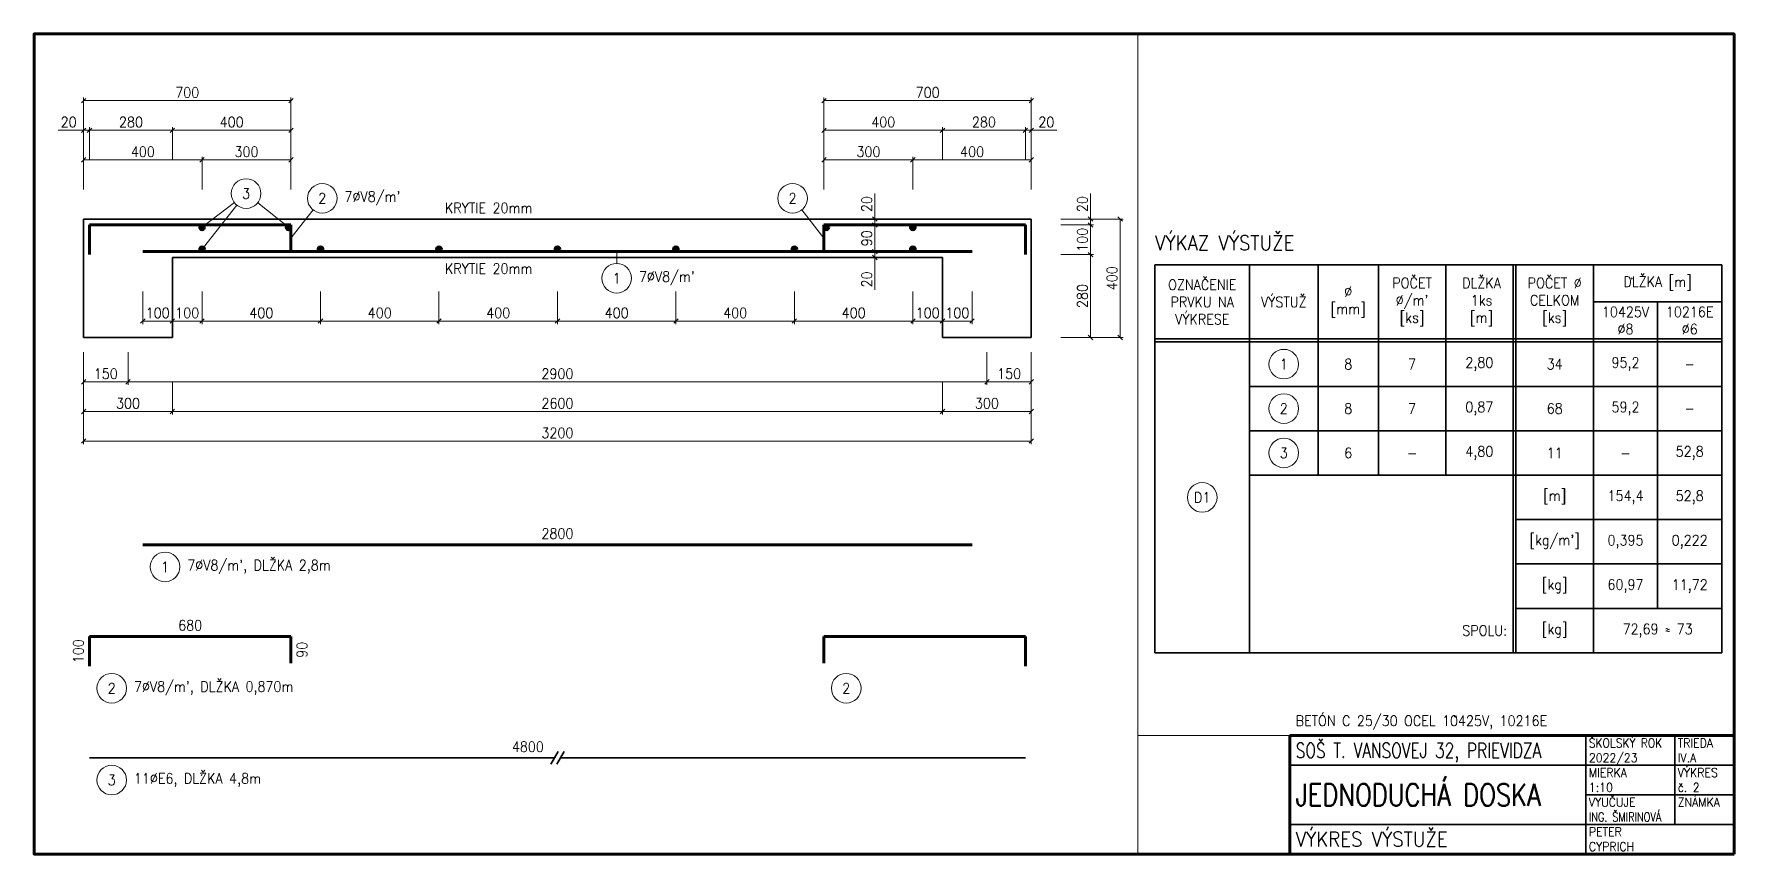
# Paper-space layout 'Print' of a CAD drawing. Header units: millimetres. Extents: x 10 to 584, y 10 to 287.
# The model-space entities are those that its viewports show. They can reach past a viewport. Long polylines and large blocks are cut down to what shows.
import ezdxf
from ezdxf.enums import TextEntityAlignment as Align

# ---------------------------------------------------------------- set-up
doc = ezdxf.new("R2010")
doc.units = ezdxf.units.MM
doc.header["$MEASUREMENT"] = 0
for name, color, linetype, lineweight in [('0.18', 51, 'Continuous', 18), ('0.25', 7, 'Continuous', 25), ('0.35', 6, 'Continuous', 35), ('0.6', 10, 'Continuous', 60), ('0.7', 30, 'Continuous', 70)]:
    doc.layers.add(name, color=color, linetype=linetype, lineweight=lineweight)
doc.styles.add('MyTextStyle', font='romans.shx', dxfattribs={"width": 0.9})
doc.dimstyles.new('Standard SK ext', dxfattribs={"dimtxt": 35, "dimasz": 15, "dimexe": 10, "dimexo": 0, "dimgap": 10, "dimtad": 1, "dimdec": 0, "dimrnd": 5, "dimzin": 0, "dimdsep": 46, "dimtxsty": 'MyTextStyle', "dimblk": 'OBLIQUE', "dimcen": 0, "dimclrd": 51, "dimclre": 51, "dimadec": 0, "dimazin": 0, "dimtfac": 1, "dimtdec": 0, "dimtofl": 0, "dimtmove": 0, "dimatfit": 2, "dimfxl": 100, "dimfxlon": 1, "dimtolj": 1, "dimtzin": 0, "dimlwd": 18, "dimlwe": 18, "dimarcsym": 0})
doc.dimstyles.new('Standard SK int', dxfattribs={"dimtxt": 35, "dimasz": 15, "dimexe": 10, "dimexo": 0, "dimgap": 10, "dimtad": 1, "dimdec": 0, "dimrnd": 5, "dimzin": 0, "dimdsep": 46, "dimtxsty": 'MyTextStyle', "dimblk": 'OBLIQUE', "dimcen": 0, "dimclrd": 51, "dimclre": 51, "dimadec": 0, "dimazin": 0, "dimtfac": 1, "dimtdec": 0, "dimtofl": 0, "dimtmove": 0, "dimatfit": 2, "dimfxl": 10, "dimfxlon": 1, "dimtolj": 1, "dimtzin": 0, "dimlwd": 18, "dimlwe": 18, "dimarcsym": 0})

psp = doc.layouts.new('Print')

# ---------------------------------------------------------------- texts
at = {"layer": '0.25', "style": 'MyTextStyle'}
for s, height, width, p in [('BETÓN C 25/30 OCEL 10425V, 10216E', 3.5, 0.9, (436, 55)), ('SOŠ T. VANSOVEJ 32, PRIEVIDZA', 5, 0.76, (436, 45)), ('VÝKRES VÝSTUŽE', 5, 0.9, (436, 15))]:
    psp.add_text(s, height=height, dxfattribs=dict(at, width=width)).set_placement(p, align=Align.MIDDLE_LEFT)
for s, width, p in [('ŠKOLSKÝ ROK', 0.88, (535, 49)), ('TRIEDA', 0.9, (565, 49)), ('MIERKA', 0.9, (535, 39)), ('VÝKRES', 0.9, (565, 39)), ('VYUČUJE', 0.9, (535, 29)), ('ZNÁMKA', 0.9, (565, 29)), ('PETER', 0.9, (535, 19))]:
    psp.add_text(s, height=3, dxfattribs=dict(at, width=width)).set_placement(p, align=Align.TOP_LEFT)
for s, width, p in [('2022/23', 0.9, (535, 41)), ('IV.A', 0.9, (565, 41)), ('1:10', 0.9, (535, 31)), ('č. 2', 0.9, (565, 31)), ('ING. ŠMIRINOVÁ', 0.8, (535, 21)), ('CYPRICH', 0.9, (535, 11))]:
    psp.add_text(s, height=3, dxfattribs=dict(at, width=width)).set_placement(p)
at = {"layer": '0.7', "lineweight": 50, "style": 'MyTextStyle', "width": 0.8}
psp.add_text('JEDNODUCHÁ DOSKA', height=7.5, dxfattribs=at).set_placement((436, 30), align=Align.MIDDLE_LEFT)

msp = doc.modelspace()

# ---------------------------------------------------------------- texts
at = {"layer": '0.25', "style": 'MyTextStyle'}
for s, width, gutter_width, insert, char_height, attachment_point in [('{\\Fromans|c238;3}', 35, 500, (25342.45, 37439.36), 35, 5), ("{\\Fromans|c238;7}%%C{\\Fromans|c238;V8/m'}", 204.7551, 175, (25674.72, 37423.29), 35, 4), ('{\\Fromans|c238;2}', 35, 500, (25599.72, 37423.29), 35, 5), ('{\\Fromans|c238;2}', 35, 500, (27187.59, 37423.29), 35, 5), ('{\\Fromans|c238;KRYTIE 20mm}', 334.7347, 175, (26013.66, 37373.29), 35, 7), ('{\\Fromans|c238;KRYTIE 20mm}', 334.7347, 175, (26013.66, 37203.29), 35, 1), ("{\\Fromans|c238;7}%%C{\\Fromans|c238;V8/m'}", 204.7551, 175, (26668.66, 37153.29), 35, 4), ('{\\Fromans|c238;1}', 35, 500, (26593.66, 37153.29), 35, 5), ('{\\Fromans|c238;2800}', 754.5524, 175, (26393.66, 36273.29), 35, 8), ('{\\FROMANS|C238;OZNAČENIE PRVKU NA VÝKRESE}', 25.2698, 500, (20713.37, 36209.54), 3.5, 5), ('%%C{\\Fromans|c238;\\P[mm]}', 3.5, 500, (20762.66, 36209.54), 3.5, 5), ("{\\Fromans|c238;POČET }%%C{\\Fromans|c238;/m'                              [ks]}", 3.5, 500, (20784.22, 36209.54), 3.5, 5), ('{\\Fromans|c238;DLŽKA 1ks\\P[m]}', 3.5, 500, (20807.68, 36209.54), 3.5, 5), ('POČET %%C CELKOM\\P[{\\Fromans|c238;ks}]', 22.3278, 500, (20832.37, 36209.54), 3.5, 5), ('{\\Fromans|c238;DLŽKA [m]}', 32.5877, 500, (20867.12, 36215.79), 3.5, 5), ('{\\FROMANS|C238;VÝSTUŽ}', 3.5, 500, (20740.89, 36209.54), 3.5, 5), ('{\\Fromans|c238;10425V }%%C{\\Fromans|c238;8}', 21.4873, 500, (20856.28, 36203.29), 3.5, 5), ('{\\Fromans|c238;10216E }%%C{\\Fromans|c238;6}', 20.7534, 500, (20877.95, 36203.29), 3.5, 5), ("{\\Fromans|c238;7}%%C{\\Fromans|c238;V8/m', DLŽKA 2,8m}", 754.5524, 175, (25143.66, 36178.29), 35, 4), ('{\\Fromans|c238;2,80}', 3.5, 500, (20806.94, 36188.54), 3.5, 5), ('{\\Fromans|c238;95,2}', 3.5, 500, (20856.28, 36188.54), 3.5, 5), ('{\\Fromans|c238;1}', 35, 500, (25068.66, 36178.29), 35, 5), ('{\\Fromans|c238;1}', 3.5, 50, (20740.89, 36188.54), 3.5, 5), ('{\\Fromans|c238;8}', 3.5, 500, (20762.66, 36188.54), 3.5, 5), ('{\\Fromans|c238;7}', 3.5, 500, (20784.22, 36188.54), 3.5, 5), ('{\\Fromans|c238;34}', 3.5, 500, (20832.37, 36188.54), 3.5, 5), ('{\\Fromans|c238;-}', 3.5, 500, (20877.95, 36188.54), 3.5, 5), ('{\\Fromans|c238;2}', 3.5, 50, (20740.89, 36173.54), 3.5, 5), ('{\\Fromans|c238;8}', 3.5, 500, (20762.66, 36173.54), 3.5, 5), ('{\\Fromans|c238;7}', 3.5, 500, (20784.22, 36173.54), 3.5, 5), ('{\\Fromans|c238;0,87}', 3.5, 500, (20806.94, 36173.54), 3.5, 5), ('{\\Fromans|c238;68}', 3.5, 500, (20832.37, 36173.54), 3.5, 5), ('{\\Fromans|c238;59,2}', 3.5, 500, (20856.28, 36173.54), 3.5, 5), ('{\\Fromans|c238;-}', 3.5, 500, (20877.95, 36173.54), 3.5, 5), ('{\\Fromans|c238;3}', 3.5, 50, (20740.89, 36158.54), 3.5, 5), ('{\\Fromans|c238;6}', 3.5, 500, (20762.66, 36158.54), 3.5, 5), ('{\\Fromans|c238;-}', 3.5, 500, (20784.22, 36158.54), 3.5, 5), ('{\\Fromans|c238;4,80}', 3.5, 500, (20806.94, 36158.54), 3.5, 5), ('{\\Fromans|c238;11}', 3.5, 500, (20832.37, 36158.54), 3.5, 5), ('{\\Fromans|c238;-}', 3.5, 500, (20856.28, 36158.54), 3.5, 5), ('{\\Fromans|c238;52,8}', 3.5, 500, (20877.95, 36158.54), 3.5, 5), ('{\\Fromans|c238;D1}', 3.5, 50, (20713.37, 36143.54), 3.5, 5), ('{\\Fromans|c238;[m]}', 3.5, 500, (20832.37, 36143.54), 3.5, 5), ('{\\Fromans|c238;154,4}', 3.5, 500, (20856.28, 36143.54), 3.5, 5), ('{\\Fromans|c238;52,8}', 3.5, 500, (20877.95, 36143.54), 3.5, 5), ("{\\Fromans|c238;[kg/m']}", 3.5, 500, (20832.37, 36128.54), 3.5, 5), ('{\\Fromans|c238;0,395}', 3.5, 500, (20856.28, 36128.54), 3.5, 5), ('{\\Fromans|c238;0,222}', 3.5, 500, (20877.95, 36128.54), 3.5, 5), ('{\\Fromans|c238;[kg]}', 3.5, 500, (20832.37, 36113.54), 3.5, 5), ('{\\Fromans|c238;60,97}', 3.5, 500, (20856.28, 36113.54), 3.5, 5), ('{\\Fromans|c238;11,72}', 3.5, 500, (20877.95, 36113.54), 3.5, 5), ('{\\Fromans|c238;SPOLU:}', 3.5, 500, (20816.3, 36098.54), 3.5, 6), ('{\\Fromans|c238;[kg]}', 3.5, 500, (20832.37, 36098.54), 3.5, 5), ('{\\Fromans|c238;72,69 }≈{\\Fromans|c238; 73}', 41.0934, 500, (20867.12, 36098.54), 3.5, 5), ('{\\Fromans|c238;680}', 84.1627, 175, (25153.66, 35963.29), 35, 8), ("{\\Fromans|c238;7}%%C{\\Fromans|c238;V8/m', DLŽKA 0,870m}", 754.5524, 175, (24963.66, 35768.29), 35, 4), ('{\\Fromans|c238;2}', 35, 500, (24888.66, 35768.29), 35, 5), ('{\\Fromans|c238;2}', 35, 500, (27368.66, 35768.29), 35, 5), ('{\\Fromans|c238;4800}', 754.5524, 175, (26293.66, 35553.29), 35, 8), ('{\\Fromans|c238;11}%%C{\\Fromans|c238;E6, DLŽKA 4,8m}', 754.5524, 175, (24963.66, 35458.29), 35, 4), ('{\\Fromans|c238;3}', 35, 500, (24888.66, 35458.29), 35, 5)]:
    msp.add_mtext_dynamic_manual_height_columns(s, width=width, gutter_width=gutter_width, heights=[0], dxfattribs=dict(at, insert=insert, char_height=char_height, attachment_point=attachment_point))
at = {"layer": '0.25', "char_height": 35, "rotation": 90, "style": 'MyTextStyle'}
for s, insert, attachment_point in [('{\\Fromans|c238;100}', (24793.66, 35893.29), 8), ('{\\Fromans|c238;90}', (25513.66, 35898.29), 2)]:
    msp.add_mtext_dynamic_manual_height_columns(s, width=96.6798, gutter_width=175, heights=[0], dxfattribs=dict(at, insert=insert, attachment_point=attachment_point))
at = {"layer": '0.6', "insert": (20697.41, 36227.04), "char_height": 5, "attachment_point": 7, "style": 'MyTextStyle'}
msp.add_mtext_dynamic_manual_height_columns('{\\FROMANS|C238;VÝKAZ VÝSTUŽE}', width=70.8581, gutter_width=500, heights=[0], dxfattribs=at)

# ---------------------------------------------------------------- blocks, each defined once
blk = doc.blocks.new('_Oblique')
at = {"color": 0, "linetype": 'ByBlock', "lineweight": -2}
blk.add_line((-0.5, -0.5), (0.5, 0.5), dxfattribs=at)
blk = doc.blocks.new('*D1')
at = {"layer": '0.25', "color": 51, "linetype": 'Continuous', "lineweight": 18, "transparency": 16777216}
for p, q in [((24793.66, 36903.3), (24793.66, 36793.3)), ((24943.66, 36903.3), (24943.66, 36793.3)), ((24793.66, 36803.3), (24943.66, 36803.3))]:
    blk.add_line(p, q, dxfattribs=at)
at = {"layer": 'Defpoints', "color": 0, "transparency": 16777216}
for p in [(24793.66, 36953.29), (24943.66, 36953.29), (24943.66, 36803.3)]:
    blk.add_point(p, dxfattribs=at)
at = {"layer": '0.25', "color": 51, "lineweight": 18, "transparency": 16777216, "xscale": 15, "yscale": 15, "zscale": 15, "rotation": 180}
blk.add_blockref('_Oblique', (24793.66, 36803.3), dxfattribs=at)
at = {"layer": '0.25', "color": 51, "lineweight": 18, "transparency": 16777216, "xscale": 15, "yscale": 15, "zscale": 15}
blk.add_blockref('_Oblique', (24943.66, 36803.3), dxfattribs=at)
at = {"layer": '0.25', "color": 0, "transparency": 16777216, "insert": (24868.66, 36830.8), "char_height": 35, "attachment_point": 5, "style": 'MyTextStyle'}
blk.add_mtext('\\A1;150', dxfattribs=at)
blk = doc.blocks.new('*D2')
at = {"layer": '0.25', "color": 51, "linetype": 'Continuous', "lineweight": 18, "transparency": 16777216}
for p, q in [((24943.66, 36903.3), (24943.66, 36793.3)), ((27843.66, 36903.3), (27843.66, 36793.3)), ((24943.66, 36803.3), (27843.66, 36803.3))]:
    blk.add_line(p, q, dxfattribs=at)
at = {"layer": 'Defpoints', "color": 0, "transparency": 16777216}
for p in [(24943.66, 36953.29), (27843.66, 36953.29), (27843.66, 36803.3)]:
    blk.add_point(p, dxfattribs=at)
at = {"layer": '0.25', "color": 51, "lineweight": 18, "transparency": 16777216, "xscale": 15, "yscale": 15, "zscale": 15, "rotation": 180}
blk.add_blockref('_Oblique', (24943.66, 36803.3), dxfattribs=at)
at = {"layer": '0.25', "color": 51, "lineweight": 18, "transparency": 16777216, "xscale": 15, "yscale": 15, "zscale": 15}
blk.add_blockref('_Oblique', (27843.66, 36803.3), dxfattribs=at)
at = {"layer": '0.25', "color": 0, "transparency": 16777216, "insert": (26393.66, 36830.8), "char_height": 35, "attachment_point": 5, "style": 'MyTextStyle'}
blk.add_mtext('\\A1;2900', dxfattribs=at)
blk = doc.blocks.new('*D3')
at = {"layer": '0.25', "color": 51, "linetype": 'Continuous', "lineweight": 18, "transparency": 16777216}
for p, q in [((27843.66, 36903.3), (27843.66, 36793.3)), ((27993.66, 36903.3), (27993.66, 36793.3)), ((27843.66, 36803.3), (27993.66, 36803.3))]:
    blk.add_line(p, q, dxfattribs=at)
at = {"layer": 'Defpoints', "color": 0, "transparency": 16777216}
for p in [(27843.66, 36953.29), (27993.66, 36953.29), (27993.66, 36803.3)]:
    blk.add_point(p, dxfattribs=at)
at = {"layer": '0.25', "color": 51, "lineweight": 18, "transparency": 16777216, "xscale": 15, "yscale": 15, "zscale": 15, "rotation": 180}
blk.add_blockref('_Oblique', (27843.66, 36803.3), dxfattribs=at)
at = {"layer": '0.25', "color": 51, "lineweight": 18, "transparency": 16777216, "xscale": 15, "yscale": 15, "zscale": 15}
blk.add_blockref('_Oblique', (27993.66, 36803.3), dxfattribs=at)
at = {"layer": '0.25', "color": 0, "transparency": 16777216, "insert": (27918.66, 36830.8), "char_height": 35, "attachment_point": 5, "style": 'MyTextStyle'}
blk.add_mtext('\\A1;150', dxfattribs=at)
blk = doc.blocks.new('*D4')
at = {"layer": '0.25', "color": 51, "linetype": 'Continuous', "lineweight": 18, "transparency": 16777216}
for p, q in [((27693.66, 36803.29), (27693.66, 36693.29)), ((27993.66, 36803.29), (27993.66, 36693.29)), ((27993.66, 36703.29), (27693.66, 36703.29))]:
    blk.add_line(p, q, dxfattribs=at)
at = {"layer": 'Defpoints', "color": 0, "transparency": 16777216}
for p in [(27693.66, 36953.29), (27993.66, 36953.29), (27693.66, 36703.29)]:
    blk.add_point(p, dxfattribs=at)
at = {"layer": '0.25', "color": 51, "lineweight": 18, "transparency": 16777216, "xscale": 15, "yscale": 15, "zscale": 15, "rotation": 180}
blk.add_blockref('_Oblique', (27693.66, 36703.29), dxfattribs=at)
at = {"layer": '0.25', "color": 51, "lineweight": 18, "transparency": 16777216, "xscale": 15, "yscale": 15, "zscale": 15}
blk.add_blockref('_Oblique', (27993.66, 36703.29), dxfattribs=at)
at = {"layer": '0.25', "color": 0, "transparency": 16777216, "insert": (27843.66, 36730.79), "char_height": 35, "attachment_point": 5, "style": 'MyTextStyle'}
blk.add_mtext('\\A1;300', dxfattribs=at)
blk = doc.blocks.new('*D5')
at = {"layer": '0.25', "color": 51, "linetype": 'Continuous', "lineweight": 18, "transparency": 16777216}
for p, q in [((25093.66, 36803.29), (25093.66, 36693.29)), ((27693.66, 36803.29), (27693.66, 36693.29)), ((27693.66, 36703.29), (25093.66, 36703.29))]:
    blk.add_line(p, q, dxfattribs=at)
at = {"layer": 'Defpoints', "color": 0, "transparency": 16777216}
for p in [(25093.66, 36953.29), (27693.66, 36953.29), (25093.66, 36703.29)]:
    blk.add_point(p, dxfattribs=at)
at = {"layer": '0.25', "color": 51, "lineweight": 18, "transparency": 16777216, "xscale": 15, "yscale": 15, "zscale": 15, "rotation": 180}
blk.add_blockref('_Oblique', (25093.66, 36703.29), dxfattribs=at)
at = {"layer": '0.25', "color": 51, "lineweight": 18, "transparency": 16777216, "xscale": 15, "yscale": 15, "zscale": 15}
blk.add_blockref('_Oblique', (27693.66, 36703.29), dxfattribs=at)
at = {"layer": '0.25', "color": 0, "transparency": 16777216, "insert": (26393.66, 36730.79), "char_height": 35, "attachment_point": 5, "style": 'MyTextStyle'}
blk.add_mtext('\\A1;2600', dxfattribs=at)
blk = doc.blocks.new('*D6')
at = {"layer": '0.25', "color": 51, "linetype": 'Continuous', "lineweight": 18, "transparency": 16777216}
for p, q in [((24793.66, 36803.29), (24793.66, 36693.29)), ((25093.66, 36803.29), (25093.66, 36693.29)), ((25093.66, 36703.29), (24793.66, 36703.29))]:
    blk.add_line(p, q, dxfattribs=at)
at = {"layer": 'Defpoints', "color": 0, "transparency": 16777216}
for p in [(24793.66, 36953.29), (25093.66, 36953.29), (24793.66, 36703.29)]:
    blk.add_point(p, dxfattribs=at)
at = {"layer": '0.25', "color": 51, "lineweight": 18, "transparency": 16777216, "xscale": 15, "yscale": 15, "zscale": 15, "rotation": 180}
blk.add_blockref('_Oblique', (24793.66, 36703.29), dxfattribs=at)
at = {"layer": '0.25', "color": 51, "lineweight": 18, "transparency": 16777216, "xscale": 15, "yscale": 15, "zscale": 15}
blk.add_blockref('_Oblique', (25093.66, 36703.29), dxfattribs=at)
at = {"layer": '0.25', "color": 0, "transparency": 16777216, "insert": (24943.66, 36730.79), "char_height": 35, "attachment_point": 5, "style": 'MyTextStyle'}
blk.add_mtext('\\A1;300', dxfattribs=at)
blk = doc.blocks.new('*D7')
at = {"layer": '0.25', "color": 51, "linetype": 'Continuous', "lineweight": 18, "transparency": 16777216}
for p, q in [((24793.66, 36703.29), (24793.66, 36593.29)), ((27993.66, 36703.29), (27993.66, 36593.29)), ((24793.66, 36603.29), (27993.66, 36603.29))]:
    blk.add_line(p, q, dxfattribs=at)
at = {"layer": 'Defpoints', "color": 0, "transparency": 16777216}
for p in [(24793.66, 36953.29), (27993.66, 36953.29), (27993.66, 36603.29)]:
    blk.add_point(p, dxfattribs=at)
at = {"layer": '0.25', "color": 51, "lineweight": 18, "transparency": 16777216, "xscale": 15, "yscale": 15, "zscale": 15, "rotation": 180}
blk.add_blockref('_Oblique', (24793.66, 36603.29), dxfattribs=at)
at = {"layer": '0.25', "color": 51, "lineweight": 18, "transparency": 16777216, "xscale": 15, "yscale": 15, "zscale": 15}
blk.add_blockref('_Oblique', (27993.66, 36603.29), dxfattribs=at)
at = {"layer": '0.25', "color": 0, "transparency": 16777216, "insert": (26393.66, 36630.79), "char_height": 35, "attachment_point": 5, "style": 'MyTextStyle'}
blk.add_mtext('\\A1;3200', dxfattribs=at)
blk = doc.blocks.new('*D8')
at = {"layer": '0.25', "color": 51, "linetype": 'Continuous', "lineweight": 18, "transparency": 16777216}
for p, q in [((24993.66, 37018.72), (24993.66, 36998.72)), ((25093.66, 37018.72), (25093.66, 36998.72)), ((24993.66, 37008.72), (25093.66, 37008.72))]:
    blk.add_line(p, q, dxfattribs=at)
at = {"layer": 'Defpoints', "color": 0, "transparency": 16777216}
for p in [(24993.66, 37243.29), (25093.66, 37243.29), (25093.66, 37008.72)]:
    blk.add_point(p, dxfattribs=at)
at = {"layer": '0.25', "color": 51, "lineweight": 18, "transparency": 16777216, "xscale": 15, "yscale": 15, "zscale": 15, "rotation": 180}
blk.add_blockref('_Oblique', (24993.66, 37008.72), dxfattribs=at)
at = {"layer": '0.25', "color": 51, "lineweight": 18, "transparency": 16777216, "xscale": 15, "yscale": 15, "zscale": 15}
blk.add_blockref('_Oblique', (25093.66, 37008.72), dxfattribs=at)
at = {"layer": '0.25', "color": 0, "transparency": 16777216, "insert": (25043.66, 37036.22), "char_height": 35, "attachment_point": 5, "style": 'MyTextStyle'}
blk.add_mtext('\\A1;100', dxfattribs=at)
blk = doc.blocks.new('*D9')
at = {"layer": '0.25', "color": 51, "linetype": 'Continuous', "lineweight": 18, "transparency": 16777216}
for p, q in [((27693.66, 37018.72), (27693.66, 36998.72)), ((27793.66, 37018.72), (27793.66, 36998.72)), ((27693.66, 37008.72), (27793.66, 37008.72))]:
    blk.add_line(p, q, dxfattribs=at)
at = {"layer": 'Defpoints', "color": 0, "transparency": 16777216}
for p in [(27793.66, 37243.29), (27693.66, 37223.29), (27793.66, 37008.72)]:
    blk.add_point(p, dxfattribs=at)
at = {"layer": '0.25', "color": 51, "lineweight": 18, "transparency": 16777216, "xscale": 15, "yscale": 15, "zscale": 15, "rotation": 180}
blk.add_blockref('_Oblique', (27693.66, 37008.72), dxfattribs=at)
at = {"layer": '0.25', "color": 51, "lineweight": 18, "transparency": 16777216, "xscale": 15, "yscale": 15, "zscale": 15}
blk.add_blockref('_Oblique', (27793.66, 37008.72), dxfattribs=at)
at = {"layer": '0.25', "color": 0, "transparency": 16777216, "insert": (27743.66, 37036.22), "char_height": 35, "attachment_point": 5, "style": 'MyTextStyle'}
blk.add_mtext('\\A1;100', dxfattribs=at)
blk = doc.blocks.new('*D10')
at = {"layer": '0.25', "color": 51, "linetype": 'Continuous', "lineweight": 18, "transparency": 16777216}
for p, q in [((24793.66, 37553.29), (24793.66, 37663.29)), ((24813.66, 37553.29), (24813.66, 37663.29)), ((24793.66, 37653.29), (24707.66, 37653.29)), ((24813.66, 37653.29), (24793.66, 37653.29))]:
    blk.add_line(p, q, dxfattribs=at)
at = {"layer": 'Defpoints', "color": 0, "transparency": 16777216}
for p in [(24813.66, 37653.29), (24793.66, 37353.29), (24813.66, 37333.29)]:
    blk.add_point(p, dxfattribs=at)
at = {"layer": '0.25', "color": 51, "lineweight": 18, "transparency": 16777216, "xscale": 15, "yscale": 15, "zscale": 15, "rotation": 180}
blk.add_blockref('_Oblique', (24793.66, 37653.29), dxfattribs=at)
at = {"layer": '0.25', "color": 51, "lineweight": 18, "transparency": 16777216, "xscale": 15, "yscale": 15, "zscale": 15}
blk.add_blockref('_Oblique', (24813.66, 37653.29), dxfattribs=at)
at = {"layer": '0.25', "color": 0, "transparency": 16777216, "insert": (24743.16, 37680.79), "char_height": 35, "attachment_point": 5, "style": 'MyTextStyle'}
blk.add_mtext('\\A1;20', dxfattribs=at)
blk = doc.blocks.new('*D11')
at = {"layer": '0.25', "color": 51, "linetype": 'Continuous', "lineweight": 18, "transparency": 16777216}
for p, q in [((24813.66, 37553.29), (24813.66, 37663.29)), ((25093.66, 37553.29), (25093.66, 37663.29)), ((24813.66, 37653.29), (25093.66, 37653.29))]:
    blk.add_line(p, q, dxfattribs=at)
at = {"layer": 'Defpoints', "color": 0, "transparency": 16777216}
for p in [(25093.66, 37653.29), (24813.66, 37353.29), (25093.66, 37223.29)]:
    blk.add_point(p, dxfattribs=at)
at = {"layer": '0.25', "color": 51, "lineweight": 18, "transparency": 16777216, "xscale": 15, "yscale": 15, "zscale": 15, "rotation": 180}
blk.add_blockref('_Oblique', (24813.66, 37653.29), dxfattribs=at)
at = {"layer": '0.25', "color": 51, "lineweight": 18, "transparency": 16777216, "xscale": 15, "yscale": 15, "zscale": 15}
blk.add_blockref('_Oblique', (25093.66, 37653.29), dxfattribs=at)
at = {"layer": '0.25', "color": 0, "transparency": 16777216, "insert": (24953.66, 37680.79), "char_height": 35, "attachment_point": 5, "style": 'MyTextStyle'}
blk.add_mtext('\\A1;280', dxfattribs=at)
blk = doc.blocks.new('*D12')
at = {"layer": '0.25', "color": 51, "linetype": 'Continuous', "lineweight": 18, "transparency": 16777216}
for p, q in [((25093.66, 37553.29), (25093.66, 37663.29)), ((25493.66, 37553.29), (25493.66, 37663.29)), ((25093.66, 37653.29), (25493.66, 37653.29))]:
    blk.add_line(p, q, dxfattribs=at)
at = {"layer": 'Defpoints', "color": 0, "transparency": 16777216}
for p in [(25493.66, 37653.29), (25493.66, 37333.29), (25093.66, 37223.29)]:
    blk.add_point(p, dxfattribs=at)
at = {"layer": '0.25', "color": 51, "lineweight": 18, "transparency": 16777216, "xscale": 15, "yscale": 15, "zscale": 15, "rotation": 180}
blk.add_blockref('_Oblique', (25093.66, 37653.29), dxfattribs=at)
at = {"layer": '0.25', "color": 51, "lineweight": 18, "transparency": 16777216, "xscale": 15, "yscale": 15, "zscale": 15}
blk.add_blockref('_Oblique', (25493.66, 37653.29), dxfattribs=at)
at = {"layer": '0.25', "color": 0, "transparency": 16777216, "insert": (25293.66, 37680.79), "char_height": 35, "attachment_point": 5, "style": 'MyTextStyle'}
blk.add_mtext('\\A1;400', dxfattribs=at)
blk = doc.blocks.new('*D13')
at = {"layer": '0.25', "color": 51, "linetype": 'Continuous', "lineweight": 18, "transparency": 16777216}
for p, q in [((27973.66, 37553.29), (27973.66, 37663.29)), ((27993.66, 37553.29), (27993.66, 37663.29)), ((27973.66, 37653.29), (27993.66, 37653.29)), ((27993.66, 37653.29), (28079.66, 37653.29))]:
    blk.add_line(p, q, dxfattribs=at)
at = {"layer": 'Defpoints', "color": 0, "transparency": 16777216}
for p in [(27973.66, 37653.29), (27973.66, 37353.29), (27993.66, 37353.29)]:
    blk.add_point(p, dxfattribs=at)
at = {"layer": '0.25', "color": 51, "lineweight": 18, "transparency": 16777216, "xscale": 15, "yscale": 15, "zscale": 15, "rotation": 180}
blk.add_blockref('_Oblique', (27973.66, 37653.29), dxfattribs=at)
at = {"layer": '0.25', "color": 51, "lineweight": 18, "transparency": 16777216, "xscale": 15, "yscale": 15, "zscale": 15}
blk.add_blockref('_Oblique', (27993.66, 37653.29), dxfattribs=at)
at = {"layer": '0.25', "color": 0, "transparency": 16777216, "insert": (28044.16, 37680.79), "char_height": 35, "attachment_point": 5, "style": 'MyTextStyle'}
blk.add_mtext('\\A1;20', dxfattribs=at)
blk = doc.blocks.new('*D14')
at = {"layer": '0.25', "color": 51, "linetype": 'Continuous', "lineweight": 18, "transparency": 16777216}
for p, q in [((27693.66, 37553.29), (27693.66, 37663.29)), ((27973.66, 37553.29), (27973.66, 37663.29)), ((27973.66, 37653.29), (27693.66, 37653.29))]:
    blk.add_line(p, q, dxfattribs=at)
at = {"layer": 'Defpoints', "color": 0, "transparency": 16777216}
for p in [(27693.66, 37653.29), (27973.66, 37353.29), (27693.66, 37223.29)]:
    blk.add_point(p, dxfattribs=at)
at = {"layer": '0.25', "color": 51, "lineweight": 18, "transparency": 16777216, "xscale": 15, "yscale": 15, "zscale": 15, "rotation": 180}
blk.add_blockref('_Oblique', (27693.66, 37653.29), dxfattribs=at)
at = {"layer": '0.25', "color": 51, "lineweight": 18, "transparency": 16777216, "xscale": 15, "yscale": 15, "zscale": 15}
blk.add_blockref('_Oblique', (27973.66, 37653.29), dxfattribs=at)
at = {"layer": '0.25', "color": 0, "transparency": 16777216, "insert": (27833.66, 37680.79), "char_height": 35, "attachment_point": 5, "style": 'MyTextStyle'}
blk.add_mtext('\\A1;280', dxfattribs=at)
blk = doc.blocks.new('*D15')
at = {"layer": '0.25', "color": 51, "linetype": 'Continuous', "lineweight": 18, "transparency": 16777216}
for p, q in [((27293.66, 37553.29), (27293.66, 37663.29)), ((27693.66, 37553.29), (27693.66, 37663.29)), ((27693.66, 37653.29), (27293.66, 37653.29))]:
    blk.add_line(p, q, dxfattribs=at)
at = {"layer": 'Defpoints', "color": 0, "transparency": 16777216}
for p in [(27293.66, 37653.29), (27293.66, 37333.29), (27693.66, 37223.29)]:
    blk.add_point(p, dxfattribs=at)
at = {"layer": '0.25', "color": 51, "lineweight": 18, "transparency": 16777216, "xscale": 15, "yscale": 15, "zscale": 15, "rotation": 180}
blk.add_blockref('_Oblique', (27293.66, 37653.29), dxfattribs=at)
at = {"layer": '0.25', "color": 51, "lineweight": 18, "transparency": 16777216, "xscale": 15, "yscale": 15, "zscale": 15}
blk.add_blockref('_Oblique', (27693.66, 37653.29), dxfattribs=at)
at = {"layer": '0.25', "color": 0, "transparency": 16777216, "insert": (27493.66, 37680.79), "char_height": 35, "attachment_point": 5, "style": 'MyTextStyle'}
blk.add_mtext('\\A1;400', dxfattribs=at)
blk = doc.blocks.new('*D16')
at = {"layer": '0.25', "color": 51, "linetype": 'Continuous', "lineweight": 18, "transparency": 16777216}
for p, q in [((24793.66, 37653.29), (24793.66, 37763.29)), ((25493.66, 37653.29), (25493.66, 37763.29)), ((24793.66, 37753.29), (25493.66, 37753.29))]:
    blk.add_line(p, q, dxfattribs=at)
at = {"layer": 'Defpoints', "color": 0, "transparency": 16777216}
for p in [(25493.66, 37753.29), (24793.66, 37353.29), (25493.66, 37353.29)]:
    blk.add_point(p, dxfattribs=at)
at = {"layer": '0.25', "color": 51, "lineweight": 18, "transparency": 16777216, "xscale": 15, "yscale": 15, "zscale": 15, "rotation": 180}
blk.add_blockref('_Oblique', (24793.66, 37753.29), dxfattribs=at)
at = {"layer": '0.25', "color": 51, "lineweight": 18, "transparency": 16777216, "xscale": 15, "yscale": 15, "zscale": 15}
blk.add_blockref('_Oblique', (25493.66, 37753.29), dxfattribs=at)
at = {"layer": '0.25', "color": 0, "transparency": 16777216, "insert": (25143.66, 37780.79), "char_height": 35, "attachment_point": 5, "style": 'MyTextStyle'}
blk.add_mtext('\\A1;700', dxfattribs=at)
blk = doc.blocks.new('*D17')
at = {"layer": '0.25', "color": 51, "linetype": 'Continuous', "lineweight": 18, "transparency": 16777216}
for p, q in [((27293.66, 37653.29), (27293.66, 37763.29)), ((27993.66, 37653.29), (27993.66, 37763.29)), ((27993.66, 37753.29), (27293.66, 37753.29))]:
    blk.add_line(p, q, dxfattribs=at)
at = {"layer": 'Defpoints', "color": 0, "transparency": 16777216}
for p in [(27293.66, 37753.29), (27293.66, 37353.29), (27993.66, 37353.29)]:
    blk.add_point(p, dxfattribs=at)
at = {"layer": '0.25', "color": 51, "lineweight": 18, "transparency": 16777216, "xscale": 15, "yscale": 15, "zscale": 15, "rotation": 180}
blk.add_blockref('_Oblique', (27293.66, 37753.29), dxfattribs=at)
at = {"layer": '0.25', "color": 51, "lineweight": 18, "transparency": 16777216, "xscale": 15, "yscale": 15, "zscale": 15}
blk.add_blockref('_Oblique', (27993.66, 37753.29), dxfattribs=at)
at = {"layer": '0.25', "color": 0, "transparency": 16777216, "insert": (27643.66, 37780.79), "char_height": 35, "attachment_point": 5, "style": 'MyTextStyle'}
blk.add_mtext('\\A1;700', dxfattribs=at)
blk = doc.blocks.new('*D20')
at = {"layer": '0.25', "color": 51, "linetype": 'Continuous', "lineweight": 18, "transparency": 16777216}
for p, q in [((27475.45, 37243.29), (27455.45, 37243.29)), ((27465.45, 37243.29), (27465.45, 37223.29)), ((27475.45, 37223.29), (27455.45, 37223.29)), ((27465.45, 37223.29), (27465.45, 37113.75))]:
    blk.add_line(p, q, dxfattribs=at)
at = {"layer": 'Defpoints', "color": 0, "transparency": 16777216}
for p in [(27465.45, 37243.29), (27693.66, 37243.29), (27693.66, 37223.29)]:
    blk.add_point(p, dxfattribs=at)
at = {"layer": '0.25', "color": 51, "lineweight": 18, "transparency": 16777216, "xscale": 15, "yscale": 15, "zscale": 15}
for p, rotation in [((27465.45, 37243.29), 90), ((27465.45, 37223.29), 270)]:
    blk.add_blockref('_Oblique', p, dxfattribs=dict(at, rotation=rotation))
at = {"layer": '0.25', "color": 0, "transparency": 16777216, "insert": (27437.95, 37149.25), "char_height": 35, "attachment_point": 5, "rotation": 90, "style": 'MyTextStyle'}
blk.add_mtext('\\A1;20', dxfattribs=at)
blk = doc.blocks.new('*D21')
at = {"layer": '0.25', "color": 51, "linetype": 'Continuous', "lineweight": 18, "transparency": 16777216}
for p, q in [((27455.45, 37333.29), (27475.45, 37333.29)), ((27465.45, 37333.29), (27465.45, 37243.29)), ((27455.45, 37243.29), (27475.45, 37243.29))]:
    blk.add_line(p, q, dxfattribs=at)
at = {"layer": 'Defpoints', "color": 0, "transparency": 16777216}
for p in [(27293.66, 37333.29), (27293.66, 37243.29), (27465.45, 37243.29)]:
    blk.add_point(p, dxfattribs=at)
at = {"layer": '0.25', "color": 51, "lineweight": 18, "transparency": 16777216, "xscale": 15, "yscale": 15, "zscale": 15}
for p, rotation in [((27465.45, 37333.29), 90), ((27465.45, 37243.29), 270)]:
    blk.add_blockref('_Oblique', p, dxfattribs=dict(at, rotation=rotation))
at = {"layer": '0.25', "color": 0, "transparency": 16777216, "insert": (27437.95, 37288.29), "char_height": 35, "attachment_point": 5, "rotation": 90, "style": 'MyTextStyle'}
blk.add_mtext('\\A1;90', dxfattribs=at)
blk = doc.blocks.new('*D22')
at = {"layer": '0.25', "color": 51, "linetype": 'Continuous', "lineweight": 18, "transparency": 16777216}
for p, q in [((27465.45, 37353.29), (27465.45, 37439.29)), ((27455.45, 37353.29), (27475.45, 37353.29)), ((27465.45, 37333.29), (27465.45, 37353.29)), ((27455.45, 37333.29), (27475.45, 37333.29))]:
    blk.add_line(p, q, dxfattribs=at)
at = {"layer": 'Defpoints', "color": 0, "transparency": 16777216}
for p in [(27293.66, 37353.29), (27293.66, 37333.29), (27465.45, 37333.29)]:
    blk.add_point(p, dxfattribs=at)
at = {"layer": '0.25', "color": 51, "lineweight": 18, "transparency": 16777216, "xscale": 15, "yscale": 15, "zscale": 15}
for p, rotation in [((27465.45, 37353.29), 90), ((27465.45, 37333.29), 270)]:
    blk.add_blockref('_Oblique', p, dxfattribs=dict(at, rotation=rotation))
at = {"layer": '0.25', "color": 0, "transparency": 16777216, "insert": (27437.95, 37403.79), "char_height": 35, "attachment_point": 5, "rotation": 90, "style": 'MyTextStyle'}
blk.add_mtext('\\A1;20', dxfattribs=at)
blk = doc.blocks.new('*D23')
at = {"layer": '0.25', "color": 51, "linetype": 'Continuous', "lineweight": 18, "transparency": 16777216}
for p, q in [((25093.66, 37018.72), (25093.66, 36998.72)), ((25193.66, 37018.72), (25193.66, 36998.72)), ((25093.66, 37008.72), (25193.66, 37008.72))]:
    blk.add_line(p, q, dxfattribs=at)
at = {"layer": 'Defpoints', "color": 0, "transparency": 16777216}
for p in [(25093.66, 37243.29), (25193.66, 37243.29), (25193.66, 37008.72)]:
    blk.add_point(p, dxfattribs=at)
at = {"layer": '0.25', "color": 51, "lineweight": 18, "transparency": 16777216, "xscale": 15, "yscale": 15, "zscale": 15, "rotation": 180}
blk.add_blockref('_Oblique', (25093.66, 37008.72), dxfattribs=at)
at = {"layer": '0.25', "color": 51, "lineweight": 18, "transparency": 16777216, "xscale": 15, "yscale": 15, "zscale": 15}
blk.add_blockref('_Oblique', (25193.66, 37008.72), dxfattribs=at)
at = {"layer": '0.25', "color": 0, "transparency": 16777216, "insert": (25143.66, 37036.22), "char_height": 35, "attachment_point": 5, "style": 'MyTextStyle'}
blk.add_mtext('\\A1;100', dxfattribs=at)
blk = doc.blocks.new('*D24')
at = {"layer": '0.25', "color": 51, "linetype": 'Continuous', "lineweight": 18, "transparency": 16777216}
for p, q in [((25193.66, 37018.72), (25193.66, 36998.72)), ((25593.66, 37018.72), (25593.66, 36998.72)), ((25193.66, 37008.72), (25593.66, 37008.72))]:
    blk.add_line(p, q, dxfattribs=at)
at = {"layer": 'Defpoints', "color": 0, "transparency": 16777216}
for p in [(25193.66, 37243.29), (25593.66, 37243.29), (25593.66, 37008.72)]:
    blk.add_point(p, dxfattribs=at)
at = {"layer": '0.25', "color": 51, "lineweight": 18, "transparency": 16777216, "xscale": 15, "yscale": 15, "zscale": 15, "rotation": 180}
blk.add_blockref('_Oblique', (25193.66, 37008.72), dxfattribs=at)
at = {"layer": '0.25', "color": 51, "lineweight": 18, "transparency": 16777216, "xscale": 15, "yscale": 15, "zscale": 15}
blk.add_blockref('_Oblique', (25593.66, 37008.72), dxfattribs=at)
at = {"layer": '0.25', "color": 0, "transparency": 16777216, "insert": (25393.66, 37036.22), "char_height": 35, "attachment_point": 5, "style": 'MyTextStyle'}
blk.add_mtext('\\A1;400', dxfattribs=at)
blk = doc.blocks.new('*D25')
at = {"layer": '0.25', "color": 51, "linetype": 'Continuous', "lineweight": 18, "transparency": 16777216}
for p, q in [((25593.66, 37018.72), (25593.66, 36998.72)), ((25993.66, 37018.72), (25993.66, 36998.72)), ((25593.66, 37008.72), (25993.66, 37008.72))]:
    blk.add_line(p, q, dxfattribs=at)
at = {"layer": 'Defpoints', "color": 0, "transparency": 16777216}
for p in [(25593.66, 37243.29), (25993.66, 37243.29), (25993.66, 37008.72)]:
    blk.add_point(p, dxfattribs=at)
at = {"layer": '0.25', "color": 51, "lineweight": 18, "transparency": 16777216, "xscale": 15, "yscale": 15, "zscale": 15, "rotation": 180}
blk.add_blockref('_Oblique', (25593.66, 37008.72), dxfattribs=at)
at = {"layer": '0.25', "color": 51, "lineweight": 18, "transparency": 16777216, "xscale": 15, "yscale": 15, "zscale": 15}
blk.add_blockref('_Oblique', (25993.66, 37008.72), dxfattribs=at)
at = {"layer": '0.25', "color": 0, "transparency": 16777216, "insert": (25793.66, 37036.22), "char_height": 35, "attachment_point": 5, "style": 'MyTextStyle'}
blk.add_mtext('\\A1;400', dxfattribs=at)
blk = doc.blocks.new('*D26')
at = {"layer": '0.25', "color": 51, "linetype": 'Continuous', "lineweight": 18, "transparency": 16777216}
for p, q in [((25993.66, 37018.72), (25993.66, 36998.72)), ((26393.66, 37018.72), (26393.66, 36998.72)), ((25993.66, 37008.72), (26393.66, 37008.72))]:
    blk.add_line(p, q, dxfattribs=at)
at = {"layer": 'Defpoints', "color": 0, "transparency": 16777216}
for p in [(25993.66, 37243.29), (26393.66, 37243.29), (26393.66, 37008.72)]:
    blk.add_point(p, dxfattribs=at)
at = {"layer": '0.25', "color": 51, "lineweight": 18, "transparency": 16777216, "xscale": 15, "yscale": 15, "zscale": 15, "rotation": 180}
blk.add_blockref('_Oblique', (25993.66, 37008.72), dxfattribs=at)
at = {"layer": '0.25', "color": 51, "lineweight": 18, "transparency": 16777216, "xscale": 15, "yscale": 15, "zscale": 15}
blk.add_blockref('_Oblique', (26393.66, 37008.72), dxfattribs=at)
at = {"layer": '0.25', "color": 0, "transparency": 16777216, "insert": (26193.66, 37036.22), "char_height": 35, "attachment_point": 5, "style": 'MyTextStyle'}
blk.add_mtext('\\A1;400', dxfattribs=at)
blk = doc.blocks.new('*D27')
at = {"layer": '0.25', "color": 51, "linetype": 'Continuous', "lineweight": 18, "transparency": 16777216}
for p, q in [((26393.66, 37018.72), (26393.66, 36998.72)), ((26793.66, 37018.72), (26793.66, 36998.72)), ((26393.66, 37008.72), (26793.66, 37008.72))]:
    blk.add_line(p, q, dxfattribs=at)
at = {"layer": 'Defpoints', "color": 0, "transparency": 16777216}
for p in [(26393.66, 37243.29), (26793.66, 37243.29), (26793.66, 37008.72)]:
    blk.add_point(p, dxfattribs=at)
at = {"layer": '0.25', "color": 51, "lineweight": 18, "transparency": 16777216, "xscale": 15, "yscale": 15, "zscale": 15, "rotation": 180}
blk.add_blockref('_Oblique', (26393.66, 37008.72), dxfattribs=at)
at = {"layer": '0.25', "color": 51, "lineweight": 18, "transparency": 16777216, "xscale": 15, "yscale": 15, "zscale": 15}
blk.add_blockref('_Oblique', (26793.66, 37008.72), dxfattribs=at)
at = {"layer": '0.25', "color": 0, "transparency": 16777216, "insert": (26593.66, 37036.22), "char_height": 35, "attachment_point": 5, "style": 'MyTextStyle'}
blk.add_mtext('\\A1;400', dxfattribs=at)
blk = doc.blocks.new('*D28')
at = {"layer": '0.25', "color": 51, "linetype": 'Continuous', "lineweight": 18, "transparency": 16777216}
for p, q in [((26793.66, 37018.72), (26793.66, 36998.72)), ((27193.66, 37018.72), (27193.66, 36998.72)), ((26793.66, 37008.72), (27193.66, 37008.72))]:
    blk.add_line(p, q, dxfattribs=at)
at = {"layer": 'Defpoints', "color": 0, "transparency": 16777216}
for p in [(26793.66, 37243.29), (27193.66, 37243.29), (27193.66, 37008.72)]:
    blk.add_point(p, dxfattribs=at)
at = {"layer": '0.25', "color": 51, "lineweight": 18, "transparency": 16777216, "xscale": 15, "yscale": 15, "zscale": 15, "rotation": 180}
blk.add_blockref('_Oblique', (26793.66, 37008.72), dxfattribs=at)
at = {"layer": '0.25', "color": 51, "lineweight": 18, "transparency": 16777216, "xscale": 15, "yscale": 15, "zscale": 15}
blk.add_blockref('_Oblique', (27193.66, 37008.72), dxfattribs=at)
at = {"layer": '0.25', "color": 0, "transparency": 16777216, "insert": (26993.66, 37036.22), "char_height": 35, "attachment_point": 5, "style": 'MyTextStyle'}
blk.add_mtext('\\A1;400', dxfattribs=at)
blk = doc.blocks.new('*D29')
at = {"layer": '0.25', "color": 51, "linetype": 'Continuous', "lineweight": 18, "transparency": 16777216}
for p, q in [((27193.66, 37018.72), (27193.66, 36998.72)), ((27594.06, 37018.72), (27594.06, 36998.72)), ((27193.66, 37008.72), (27594.06, 37008.72))]:
    blk.add_line(p, q, dxfattribs=at)
at = {"layer": 'Defpoints', "color": 0, "transparency": 16777216}
for p in [(27193.66, 37243.29), (27594.06, 37243.29), (27594.06, 37008.72)]:
    blk.add_point(p, dxfattribs=at)
at = {"layer": '0.25', "color": 51, "lineweight": 18, "transparency": 16777216, "xscale": 15, "yscale": 15, "zscale": 15, "rotation": 180}
blk.add_blockref('_Oblique', (27193.66, 37008.72), dxfattribs=at)
at = {"layer": '0.25', "color": 51, "lineweight": 18, "transparency": 16777216, "xscale": 15, "yscale": 15, "zscale": 15}
blk.add_blockref('_Oblique', (27594.06, 37008.72), dxfattribs=at)
at = {"layer": '0.25', "color": 0, "transparency": 16777216, "insert": (27393.86, 37036.22), "char_height": 35, "attachment_point": 5, "style": 'MyTextStyle'}
blk.add_mtext('\\A1;400', dxfattribs=at)
blk = doc.blocks.new('*D30')
at = {"layer": '0.25', "color": 51, "linetype": 'Continuous', "lineweight": 18, "transparency": 16777216}
for p, q in [((27594.06, 37018.72), (27594.06, 36998.72)), ((27693.66, 37018.72), (27693.66, 36998.72)), ((27594.06, 37008.72), (27693.66, 37008.72))]:
    blk.add_line(p, q, dxfattribs=at)
at = {"layer": 'Defpoints', "color": 0, "transparency": 16777216}
for p in [(27594.06, 37243.29), (27693.66, 37223.29), (27693.66, 37008.72)]:
    blk.add_point(p, dxfattribs=at)
at = {"layer": '0.25', "color": 51, "lineweight": 18, "transparency": 16777216, "xscale": 15, "yscale": 15, "zscale": 15, "rotation": 180}
blk.add_blockref('_Oblique', (27594.06, 37008.72), dxfattribs=at)
at = {"layer": '0.25', "color": 51, "lineweight": 18, "transparency": 16777216, "xscale": 15, "yscale": 15, "zscale": 15}
blk.add_blockref('_Oblique', (27693.66, 37008.72), dxfattribs=at)
at = {"layer": '0.25', "color": 0, "transparency": 16777216, "insert": (27643.86, 37036.22), "char_height": 35, "attachment_point": 5, "style": 'MyTextStyle'}
blk.add_mtext('\\A1;100', dxfattribs=at)
blk = doc.blocks.new('*D31')
at = {"layer": '0.25', "color": 51, "linetype": 'Continuous', "lineweight": 18, "transparency": 16777216}
for p, q in [((27293.66, 37453.29), (27293.66, 37563.29)), ((27593.66, 37453.29), (27593.66, 37563.29)), ((27293.66, 37553.29), (27593.66, 37553.29))]:
    blk.add_line(p, q, dxfattribs=at)
at = {"layer": 'Defpoints', "color": 0, "transparency": 16777216}
for p in [(27593.66, 37553.29), (27593.66, 37333.29), (27293.66, 37288.29)]:
    blk.add_point(p, dxfattribs=at)
at = {"layer": '0.25', "color": 51, "lineweight": 18, "transparency": 16777216, "xscale": 15, "yscale": 15, "zscale": 15, "rotation": 180}
blk.add_blockref('_Oblique', (27293.66, 37553.29), dxfattribs=at)
at = {"layer": '0.25', "color": 51, "lineweight": 18, "transparency": 16777216, "xscale": 15, "yscale": 15, "zscale": 15}
blk.add_blockref('_Oblique', (27593.66, 37553.29), dxfattribs=at)
at = {"layer": '0.25', "color": 0, "transparency": 16777216, "insert": (27443.66, 37580.79), "char_height": 35, "attachment_point": 5, "style": 'MyTextStyle'}
blk.add_mtext('\\A1;300', dxfattribs=at)
blk = doc.blocks.new('*D32')
at = {"layer": '0.25', "color": 51, "linetype": 'Continuous', "lineweight": 18, "transparency": 16777216}
for p, q in [((27593.66, 37453.29), (27593.66, 37563.29)), ((27993.66, 37453.29), (27993.66, 37563.29)), ((27593.66, 37553.29), (27993.66, 37553.29))]:
    blk.add_line(p, q, dxfattribs=at)
at = {"layer": 'Defpoints', "color": 0, "transparency": 16777216}
for p in [(27993.66, 37553.29), (27993.66, 37353.29), (27593.66, 37333.29)]:
    blk.add_point(p, dxfattribs=at)
at = {"layer": '0.25', "color": 51, "lineweight": 18, "transparency": 16777216, "xscale": 15, "yscale": 15, "zscale": 15, "rotation": 180}
blk.add_blockref('_Oblique', (27593.66, 37553.29), dxfattribs=at)
at = {"layer": '0.25', "color": 51, "lineweight": 18, "transparency": 16777216, "xscale": 15, "yscale": 15, "zscale": 15}
blk.add_blockref('_Oblique', (27993.66, 37553.29), dxfattribs=at)
at = {"layer": '0.25', "color": 0, "transparency": 16777216, "insert": (27793.66, 37580.79), "char_height": 35, "attachment_point": 5, "style": 'MyTextStyle'}
blk.add_mtext('\\A1;400', dxfattribs=at)
blk = doc.blocks.new('*D33')
at = {"layer": '0.25', "color": 51, "linetype": 'Continuous', "lineweight": 18, "transparency": 16777216}
for p, q in [((25193.66, 37453.29), (25193.66, 37563.29)), ((25493.66, 37453.29), (25493.66, 37563.29)), ((25493.66, 37553.29), (25193.66, 37553.29))]:
    blk.add_line(p, q, dxfattribs=at)
at = {"layer": 'Defpoints', "color": 0, "transparency": 16777216}
for p in [(25193.66, 37553.29), (25193.66, 37333.29), (25493.66, 37333.29)]:
    blk.add_point(p, dxfattribs=at)
at = {"layer": '0.25', "color": 51, "lineweight": 18, "transparency": 16777216, "xscale": 15, "yscale": 15, "zscale": 15, "rotation": 180}
blk.add_blockref('_Oblique', (25193.66, 37553.29), dxfattribs=at)
at = {"layer": '0.25', "color": 51, "lineweight": 18, "transparency": 16777216, "xscale": 15, "yscale": 15, "zscale": 15}
blk.add_blockref('_Oblique', (25493.66, 37553.29), dxfattribs=at)
at = {"layer": '0.25', "color": 0, "transparency": 16777216, "insert": (25343.66, 37580.79), "char_height": 35, "attachment_point": 5, "style": 'MyTextStyle'}
blk.add_mtext('\\A1;300', dxfattribs=at)
blk = doc.blocks.new('*D34')
at = {"layer": '0.25', "color": 51, "linetype": 'Continuous', "lineweight": 18, "transparency": 16777216}
for p, q in [((24793.66, 37453.29), (24793.66, 37563.29)), ((25193.66, 37453.29), (25193.66, 37563.29)), ((25193.66, 37553.29), (24793.66, 37553.29))]:
    blk.add_line(p, q, dxfattribs=at)
at = {"layer": 'Defpoints', "color": 0, "transparency": 16777216}
for p in [(24793.66, 37553.29), (24793.66, 37353.29), (25193.66, 37333.29)]:
    blk.add_point(p, dxfattribs=at)
at = {"layer": '0.25', "color": 51, "lineweight": 18, "transparency": 16777216, "xscale": 15, "yscale": 15, "zscale": 15, "rotation": 180}
blk.add_blockref('_Oblique', (24793.66, 37553.29), dxfattribs=at)
at = {"layer": '0.25', "color": 51, "lineweight": 18, "transparency": 16777216, "xscale": 15, "yscale": 15, "zscale": 15}
blk.add_blockref('_Oblique', (25193.66, 37553.29), dxfattribs=at)
at = {"layer": '0.25', "color": 0, "transparency": 16777216, "insert": (24993.66, 37580.79), "char_height": 35, "attachment_point": 5, "style": 'MyTextStyle'}
blk.add_mtext('\\A1;400', dxfattribs=at)
blk = doc.blocks.new('*D38')
at = {"layer": '0.25', "color": 51, "linetype": 'Continuous', "lineweight": 18, "transparency": 16777216}
for p, q in [((28193.66, 37353.29), (28193.66, 37439.29)), ((28093.66, 37353.29), (28203.66, 37353.29)), ((28193.66, 37333.29), (28193.66, 37353.29)), ((28093.66, 37333.29), (28203.66, 37333.29))]:
    blk.add_line(p, q, dxfattribs=at)
at = {"layer": 'Defpoints', "color": 0, "transparency": 16777216}
for p in [(27993.66, 37353.29), (27993.66, 37333.29), (28193.66, 37333.29)]:
    blk.add_point(p, dxfattribs=at)
at = {"layer": '0.25', "color": 51, "lineweight": 18, "transparency": 16777216, "xscale": 15, "yscale": 15, "zscale": 15}
for p, rotation in [((28193.66, 37353.29), 90), ((28193.66, 37333.29), 270)]:
    blk.add_blockref('_Oblique', p, dxfattribs=dict(at, rotation=rotation))
at = {"layer": '0.25', "color": 0, "transparency": 16777216, "insert": (28166.16, 37403.79), "char_height": 35, "attachment_point": 5, "rotation": 90, "style": 'MyTextStyle'}
blk.add_mtext('\\A1;20', dxfattribs=at)
blk = doc.blocks.new('*D39')
at = {"layer": '0.25', "color": 51, "linetype": 'Continuous', "lineweight": 18, "transparency": 16777216}
for p, q in [((28093.66, 37333.29), (28203.66, 37333.29)), ((28193.66, 37333.29), (28193.66, 37233.29)), ((28093.66, 37233.29), (28203.66, 37233.29))]:
    blk.add_line(p, q, dxfattribs=at)
at = {"layer": 'Defpoints', "color": 0, "transparency": 16777216}
for p in [(27993.66, 37333.29), (27973.66, 37233.29), (28193.66, 37233.29)]:
    blk.add_point(p, dxfattribs=at)
at = {"layer": '0.25', "color": 51, "lineweight": 18, "transparency": 16777216, "xscale": 15, "yscale": 15, "zscale": 15}
for p, rotation in [((28193.66, 37333.29), 90), ((28193.66, 37233.29), 270)]:
    blk.add_blockref('_Oblique', p, dxfattribs=dict(at, rotation=rotation))
at = {"layer": '0.25', "color": 0, "transparency": 16777216, "insert": (28166.16, 37283.29), "char_height": 35, "attachment_point": 5, "rotation": 90, "style": 'MyTextStyle'}
blk.add_mtext('\\A1;100', dxfattribs=at)
blk = doc.blocks.new('*D40')
at = {"layer": '0.25', "color": 51, "linetype": 'Continuous', "lineweight": 18, "transparency": 16777216}
for p, q in [((28093.66, 37233.29), (28203.66, 37233.29)), ((28193.66, 37233.29), (28193.66, 36953.29)), ((28093.66, 36953.29), (28203.66, 36953.29))]:
    blk.add_line(p, q, dxfattribs=at)
at = {"layer": 'Defpoints', "color": 0, "transparency": 16777216}
for p in [(27973.66, 37233.29), (27993.66, 36953.29), (28193.66, 36953.29)]:
    blk.add_point(p, dxfattribs=at)
at = {"layer": '0.25', "color": 51, "lineweight": 18, "transparency": 16777216, "xscale": 15, "yscale": 15, "zscale": 15}
for p, rotation in [((28193.66, 37233.29), 90), ((28193.66, 36953.29), 270)]:
    blk.add_blockref('_Oblique', p, dxfattribs=dict(at, rotation=rotation))
at = {"layer": '0.25', "color": 0, "transparency": 16777216, "insert": (28166.16, 37093.29), "char_height": 35, "attachment_point": 5, "rotation": 90, "style": 'MyTextStyle'}
blk.add_mtext('\\A1;280', dxfattribs=at)
blk = doc.blocks.new('*D41')
at = {"layer": '0.25', "color": 51, "linetype": 'Continuous', "lineweight": 18, "transparency": 16777216}
for p, q in [((28193.66, 37353.29), (28303.66, 37353.29)), ((28293.66, 37353.29), (28293.66, 36953.29)), ((28193.66, 36953.29), (28303.66, 36953.29))]:
    blk.add_line(p, q, dxfattribs=at)
at = {"layer": 'Defpoints', "color": 0, "transparency": 16777216}
for p in [(27993.66, 37353.29), (27993.66, 36953.29), (28293.66, 36953.29)]:
    blk.add_point(p, dxfattribs=at)
at = {"layer": '0.25', "color": 51, "lineweight": 18, "transparency": 16777216, "xscale": 15, "yscale": 15, "zscale": 15}
for p, rotation in [((28293.66, 37353.29), 90), ((28293.66, 36953.29), 270)]:
    blk.add_blockref('_Oblique', p, dxfattribs=dict(at, rotation=rotation))
at = {"layer": '0.25', "color": 0, "transparency": 16777216, "insert": (28266.16, 37153.29), "char_height": 35, "attachment_point": 5, "rotation": 90, "style": 'MyTextStyle'}
blk.add_mtext('\\A1;400', dxfattribs=at)

# ---------------------------------------------------------------- dimensions: what is measured, and where the dimension line sits
at = {"layer": '0.25'}
for base, p1, p2, picture, middle in [((25493.66, 37753.29), (24793.66, 37353.29), (25493.66, 37353.29), '*D16', (25143.66, 37780.79)), ((27293.66, 37753.29), (27993.66, 37353.29), (27293.66, 37353.29), '*D17', (27643.66, 37780.79)), ((27593.66, 37553.29), (27293.66, 37288.29), (27593.66, 37333.29), '*D31', (27443.66, 37580.79)), ((27993.66, 36603.29), (24793.66, 36953.29), (27993.66, 36953.29), '*D7', (26393.66, 36630.79)), ((27693.66, 36703.29), (27993.66, 36953.29), (27693.66, 36953.29), '*D4', (27843.66, 36730.79))]:
    dim = msp.add_linear_dim(base=base, p1=p1, p2=p2, dimstyle='Standard SK ext', dxfattribs=at)
    dim.commit()
    dim.dimension.update_dxf_attribs({"geometry": picture, "text_midpoint": middle})
for base, p1, p2, picture, middle in [((24813.66, 37653.29), (24793.66, 37353.29), (24813.66, 37333.29), '*D10', (24743.16, 37653.29)), ((27973.66, 37653.29), (27993.66, 37353.29), (27973.66, 37353.29), '*D13', (28044.16, 37653.29))]:
    dim = msp.add_linear_dim(base=base, p1=p1, p2=p2, dimstyle='Standard SK ext', dxfattribs=at)
    dim.commit()
    dim.dimension.update_dxf_attribs({"geometry": picture, "text_midpoint": middle, "dimtype": 160})
for base, p1, p2, dimstyle, picture, middle in [((25093.66, 37653.29), (24813.66, 37353.29), (25093.66, 37223.29), 'Standard SK ext', '*D11', (24953.66, 37680.79)), ((25493.66, 37653.29), (25093.66, 37223.29), (25493.66, 37333.29), 'Standard SK ext', '*D12', (25293.66, 37680.79)), ((27293.66, 37653.29), (27693.66, 37223.29), (27293.66, 37333.29), 'Standard SK ext', '*D15', (27493.66, 37680.79)), ((27693.66, 37653.29), (27973.66, 37353.29), (27693.66, 37223.29), 'Standard SK ext', '*D14', (27833.66, 37680.79)), ((27993.66, 37553.29), (27593.66, 37333.29), (27993.66, 37353.29), 'Standard SK ext', '*D32', (27793.66, 37580.79)), ((25093.66, 37008.72), (24993.66, 37243.29), (25093.66, 37243.29), 'Standard SK int', '*D8', (25043.66, 37036.22)), ((25193.66, 37008.72), (25093.66, 37243.29), (25193.66, 37243.29), 'Standard SK int', '*D23', (25143.66, 37036.22)), ((25593.66, 37008.72), (25193.66, 37243.29), (25593.66, 37243.29), 'Standard SK int', '*D24', (25393.66, 37036.22)), ((25993.66, 37008.72), (25593.66, 37243.29), (25993.66, 37243.29), 'Standard SK int', '*D25', (25793.66, 37036.22)), ((26393.66, 37008.72), (25993.66, 37243.29), (26393.66, 37243.29), 'Standard SK int', '*D26', (26193.66, 37036.22)), ((26793.66, 37008.72), (26393.66, 37243.29), (26793.66, 37243.29), 'Standard SK int', '*D27', (26593.66, 37036.22)), ((27193.66, 37008.72), (26793.66, 37243.29), (27193.66, 37243.29), 'Standard SK int', '*D28', (26993.66, 37036.22)), ((27594.06, 37008.72), (27193.66, 37243.29), (27594.06, 37243.29), 'Standard SK int', '*D29', (27393.86, 37036.22)), ((27693.66, 37008.72), (27594.06, 37243.29), (27693.66, 37223.29), 'Standard SK int', '*D30', (27643.86, 37036.22)), ((27793.66, 37008.72), (27693.66, 37223.29), (27793.66, 37243.29), 'Standard SK int', '*D9', (27743.66, 37036.22)), ((24793.66, 36703.29), (25093.66, 36953.29), (24793.66, 36953.29), 'Standard SK ext', '*D6', (24943.66, 36730.79)), ((25093.66, 36703.29), (27693.66, 36953.29), (25093.66, 36953.29), 'Standard SK ext', '*D5', (26393.66, 36730.79))]:
    dim = msp.add_linear_dim(base=base, p1=p1, p2=p2, dimstyle=dimstyle, override={"dimtmove": 1}, dxfattribs=at)
    dim.commit()
    dim.dimension.update_dxf_attribs({"geometry": picture, "text_midpoint": middle})
for base, p1, p2, angle, picture, middle in [((24793.66, 37553.29), (25193.66, 37333.29), (24793.66, 37353.29), 180, '*D34', (24993.66, 37580.79)), ((28193.66, 37233.29), (27993.66, 37333.29), (27973.66, 37233.29), 90, '*D39', (28166.16, 37283.29)), ((28193.66, 36953.29), (27973.66, 37233.29), (27993.66, 36953.29), 90, '*D40', (28166.16, 37093.29)), ((27843.66, 36803.3), (24943.66, 36953.29), (27843.66, 36953.29), 180, '*D2', (26393.66, 36830.8)), ((27993.66, 36803.3), (27843.66, 36953.29), (27993.66, 36953.29), 180, '*D3', (27918.66, 36830.8))]:
    dim = msp.add_linear_dim(base=base, p1=p1, p2=p2, angle=angle, dimstyle='Standard SK ext', override={"dimtmove": 1}, dxfattribs=at)
    dim.commit()
    dim.dimension.update_dxf_attribs({"geometry": picture, "text_midpoint": middle})
for base, p1, p2, angle, dimstyle, picture, middle in [((25193.66, 37553.29), (25493.66, 37333.29), (25193.66, 37333.29), 180, 'Standard SK ext', '*D33', (25343.66, 37580.79)), ((28293.66, 36953.29), (27993.66, 37353.29), (27993.66, 36953.29), 90, 'Standard SK ext', '*D41', (28266.16, 37153.29)), ((27465.45, 37243.29), (27293.66, 37333.29), (27293.66, 37243.29), 90, 'Standard SK int', '*D21', (27437.95, 37288.29))]:
    dim = msp.add_linear_dim(base=base, p1=p1, p2=p2, angle=angle, dimstyle=dimstyle, dxfattribs=at)
    dim.commit()
    dim.dimension.update_dxf_attribs({"geometry": picture, "text_midpoint": middle})
for base, p1, p2, dimstyle, picture, middle in [((27465.45, 37333.29), (27293.66, 37353.29), (27293.66, 37333.29), 'Standard SK int', '*D22', (27465.45, 37403.79)), ((28193.66, 37333.29), (27993.66, 37353.29), (27993.66, 37333.29), 'Standard SK ext', '*D38', (28193.66, 37403.79)), ((27465.45, 37243.29), (27693.66, 37223.29), (27693.66, 37243.29), 'Standard SK int', '*D20', (27465.45, 37149.25))]:
    dim = msp.add_linear_dim(base=base, p1=p1, p2=p2, angle=90, dimstyle=dimstyle, dxfattribs=at)
    dim.commit()
    dim.dimension.update_dxf_attribs({"geometry": picture, "text_midpoint": middle, "dimtype": 160})
dim = msp.add_aligned_dim(p1=(24793.66, 36953.29), p2=(24943.66, 36953.29), distance=-149.99, dimstyle='Standard SK ext', dxfattribs=at)
dim.commit()
dim.dimension.update_dxf_attribs({"geometry": '*D1', "text_midpoint": (24868.66, 36830.8)})

# ---------------------------------------------------------------- hatches: boundary and pattern name
at = {"layer": '0.7'}
h = msp.add_hatch(color=256, dxfattribs=at)
h.dxf.hatch_style = 1
h.paths.add_polyline_path([(25201.66, 37325.29, 1), (25185.66, 37325.29, 1)])
h = msp.add_hatch(color=256, dxfattribs=at)
h.dxf.hatch_style = 1
h.paths.add_polyline_path([(25493.66, 37325.29, 1), (25477.66, 37325.29, 1)])
h = msp.add_hatch(color=256, dxfattribs=at)
h.dxf.hatch_style = 1
h.paths.add_polyline_path([(27309.66, 37325.29, 1), (27293.66, 37325.29, 1)])
h = msp.add_hatch(color=256, dxfattribs=at)
h.dxf.hatch_style = 1
h.paths.add_polyline_path([(27601.66, 37325.29, 1), (27585.66, 37325.29, 1)])
h = msp.add_hatch(color=256, dxfattribs=at)
h.dxf.hatch_style = 1
h.paths.add_polyline_path([(25185.66, 37251.29, 1), (25201.66, 37251.29, 1)])
h = msp.add_hatch(color=256, dxfattribs=at)
h.dxf.hatch_style = 1
h.paths.add_polyline_path([(25585.66, 37251.29, 1), (25601.66, 37251.29, 1)])
h = msp.add_hatch(color=256, dxfattribs=at)
h.dxf.hatch_style = 1
h.paths.add_polyline_path([(25985.66, 37251.29, 1), (26001.66, 37251.29, 1)])
h = msp.add_hatch(color=256, dxfattribs=at)
h.dxf.hatch_style = 1
h.paths.add_polyline_path([(26385.66, 37251.29, 1), (26401.66, 37251.29, 1)])
h = msp.add_hatch(color=256, dxfattribs=at)
h.dxf.hatch_style = 1
h.paths.add_polyline_path([(26785.66, 37251.29, 1), (26801.66, 37251.29, 1)])
h = msp.add_hatch(color=256, dxfattribs=at)
h.dxf.hatch_style = 1
h.paths.add_polyline_path([(27185.66, 37251.29, 1), (27201.66, 37251.29, 1)])
h = msp.add_hatch(color=256, dxfattribs=at)
h.dxf.hatch_style = 1
h.paths.add_polyline_path([(27585.66, 37251.29, 1), (27601.66, 37251.29, 1)])

# ---------------------------------------------------------------- linework, layer by layer
at = {"layer": '0.18'}
for p, q in [((25302.77, 37408.94), (25200.01, 37330.16)), ((25479.4, 37330.28), (25381.56, 37408.21)), ((25198.62, 37257.57), (25311.42, 37400.15)), ((25493.66, 37288.29), (25568.83, 37383.98)), ((27293.66, 37288.29), (27218.48, 37383.98)), ((26593.66, 37243.29), (26593.66, 37203.29)), ((24993.66, 37008.72), (24993.66, 37108.72)), ((25193.66, 37008.72), (25193.66, 37108.72)), ((25593.66, 37008.72), (25593.66, 37108.72)), ((25993.66, 37008.72), (25993.66, 37108.72)), ((26393.66, 37008.72), (26393.66, 37108.72)), ((26793.66, 37008.72), (26793.66, 37108.72)), ((27193.66, 37008.72), (27193.66, 37108.72)), ((27593.66, 37008.72), (27593.66, 37108.72)), ((27793.66, 37008.72), (27793.66, 37108.72)), ((25190.97, 35473.64), (25194.62, 35477.29))]:
    msp.add_line(p, q, dxfattribs=at)
for centre, radius in [((25342.45, 37439.36), 50), ((25599.72, 37423.29), 50), ((27187.59, 37423.29), 50), ((26593.66, 37153.29), 50), ((25068.66, 36178.29), 50), ((20740.89, 36188.54), 5), ((20740.89, 36173.54), 5), ((20740.89, 36158.54), 5), ((20713.37, 36143.54), 5), ((24888.66, 35768.29), 50), ((27368.66, 35768.29), 50), ((24888.66, 35458.29), 50)]:
    msp.add_circle(centre, radius, dxfattribs=at)
at = {"layer": '0.25'}
for p, q in [((20804.45, 36217.16), (20804.87, 36217.57)), ((20858.26, 36217.25), (20858.68, 36217.67)), ((25437.84, 36193.64), (25441.49, 36197.29)), ((25257.84, 35783.64), (25261.49, 35787.29))]:
    msp.add_line(p, q, dxfattribs=at)
at = {"layer": '0.35'}
for p, q in [((24793.66, 37353.29), (27993.66, 37353.29)), ((24793.66, 37353.29), (24793.66, 36953.29)), ((27993.66, 37353.29), (27993.66, 36953.29)), ((25093.66, 37223.29), (27693.66, 37223.29)), ((25093.66, 37223.29), (25093.66, 36953.29)), ((27693.66, 37223.29), (27693.66, 36953.29)), ((25093.66, 36953.29), (24793.66, 36953.29)), ((27993.66, 36953.29), (27693.66, 36953.29)), ((20697.41, 36222.04), (20888.79, 36222.04)), ((20697.41, 36222.04), (20697.41, 36091.04)), ((20729.33, 36222.04), (20729.33, 36091.04)), ((20752.46, 36222.04), (20752.46, 36151.04)), ((20772.86, 36222.04), (20772.86, 36151.04)), ((20795.58, 36222.04), (20795.58, 36151.04)), ((20818.3, 36222.04), (20818.3, 36091.04)), ((20819.3, 36222.04), (20819.3, 36091.04)), ((20845.44, 36222.04), (20845.44, 36091.04)), ((20888.79, 36222.04), (20888.79, 36091.04)), ((20845.44, 36209.54), (20888.79, 36209.54)), ((20867.12, 36209.54), (20867.12, 36106.04)), ((20697.41, 36197.04), (20888.79, 36197.04)), ((20697.41, 36196.04), (20888.79, 36196.04)), ((20729.33, 36181.04), (20888.79, 36181.04)), ((20729.33, 36166.04), (20888.79, 36166.04)), ((20729.33, 36151.04), (20888.79, 36151.04)), ((20819.3, 36136.04), (20888.79, 36136.04)), ((20819.3, 36121.04), (20888.79, 36121.04)), ((20819.3, 36106.04), (20888.79, 36106.04)), ((20697.41, 36091.04), (20888.79, 36091.04)), ((26371.16, 35511.64), (26396.16, 35554.94)), ((26391.16, 35511.64), (26416.16, 35554.94)), ((26383.66, 35533.29), (24813.66, 35533.29)), ((27973.66, 35533.29), (26403.66, 35533.29))]:
    msp.add_line(p, q, dxfattribs=at)
at = {"layer": '0.7'}
for p, q in [((24813.66, 37333.29), (24813.66, 37233.29)), ((24813.66, 37333.29), (25493.66, 37333.29)), ((25493.66, 37333.29), (25493.66, 37243.29)), ((27973.66, 37333.29), (27293.66, 37333.29)), ((27293.66, 37333.29), (27293.66, 37243.29)), ((27973.66, 37333.29), (27973.66, 37233.29)), ((24993.66, 37243.29), (27793.66, 37243.29)), ((27793.66, 36253.29), (24993.66, 36253.29)), ((24813.66, 35943.29), (24813.66, 35843.29)), ((24813.66, 35943.29), (25493.66, 35943.29)), ((25493.66, 35943.29), (25493.66, 35853.29)), ((27973.66, 35943.29), (27293.66, 35943.29)), ((27293.66, 35943.29), (27293.66, 35853.29)), ((27973.66, 35943.29), (27973.66, 35843.29))]:
    msp.add_line(p, q, dxfattribs=at)
for centre in [(25193.66, 37325.29), (25485.66, 37325.29), (27301.66, 37325.29), (27593.66, 37325.29), (25193.66, 37251.29), (25593.66, 37251.29), (25993.66, 37251.29), (26393.66, 37251.29), (26793.66, 37251.29), (27193.66, 37251.29), (27593.66, 37251.29)]:
    msp.add_circle(centre, 8, dxfattribs=at)

msp.set_redraw_order([(e.dxf.handle, doc.entitydb.next_handle()) for e in msp.query("TEXT MTEXT ATTDEF DIMENSION ARC_DIMENSION")])  # texts and dimensions are drawn at this point

# ---------------------------------------------------------------- linework, layer by layer
at = {"layer": '0.25'}
for p, q in [((489.56, 56.72), (489.91, 56.37)), ((489.91, 56.37), (490.27, 56.72))]:
    psp.add_line(p, q, dxfattribs=at)
at = {"layer": '0.35'}
for p, q in [((534, 50), (534, 10)), ((564, 50), (564, 20)), ((584, 40), (434, 40)), ((584, 30), (534, 30)), ((584, 20), (434, 20))]:
    psp.add_line(p, q, dxfattribs=at)
at = {"layer": '0.7'}
for p, q in [((584, 50), (434, 50)), ((434, 50), (434, 10))]:
    psp.add_line(p, q, dxfattribs=at)
psp.add_lwpolyline([(584, 10), (10, 10), (10, 287), (584, 287)], close=True, dxfattribs=at)

psp.set_redraw_order([(e.dxf.handle, doc.entitydb.next_handle()) for e in psp.query("TEXT MTEXT ATTDEF DIMENSION ARC_DIMENSION")])  # texts and dimensions are drawn at this point

# ---------------------------------------------------------------- viewports
at = {"layer": '0.25', "view_target_point": (26339.16, 36583.32)}
psp.add_viewport(center=(483.35, 168.5), size=(201.3, 237), view_center_point=(-5546.9, -401.75), view_height=237, status=3, dxfattribs=at)
at = {"layer": 'Defpoints', "view_target_point": (26339.16, 36583.32)}
psp.add_viewport(center=(196.35, 148.5), size=(372.7, 277), view_center_point=(150.6, 10.07), view_height=2770, dxfattribs=at)

doc.saveas('drawing.dxf')
